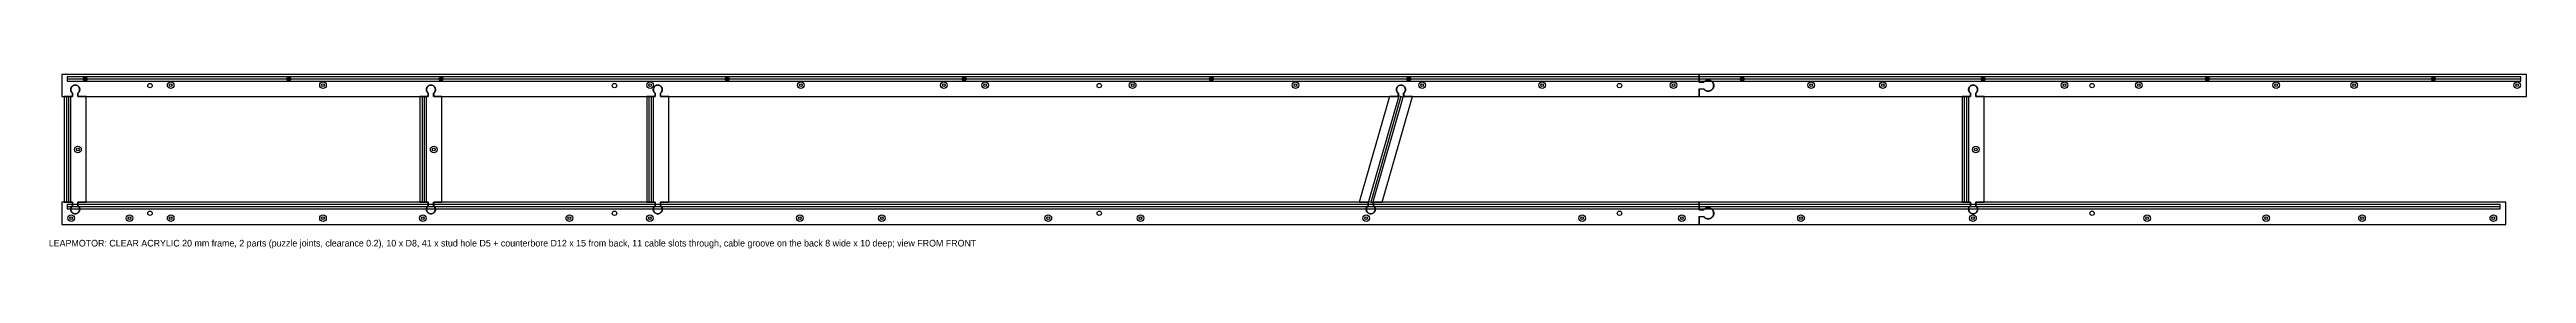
# Model space of a CAD drawing. Header units: millimetres. Extents: x 1 to 4490, y -44 to 271.
import ezdxf

# ---------------------------------------------------------------- set-up
doc = ezdxf.new("R2010")
doc.units = ezdxf.units.MM
for name, color, linetype in [('ACRYLIC_20_CUT', 7, 'Continuous'), ('CABLE_SLOT_THROUGH', 30, 'Continuous'), ('COUNTERBORE_D12_DEPTH15_BACK', 6, 'Continuous'), ('GROOVE_BACK_8x10_DEEP', 4, 'Continuous'), ('GROOVE_BACK_AXIS', 2, 'Continuous'), ('HOLES_D8', 3, 'Continuous'), ('STUD_HOLE_D5_THROUGH', 1, 'Continuous'), ('TEXT', 8, 'Continuous')]:
    doc.layers.add(name, color=color, linetype=linetype)

msp = doc.modelspace()

# ---------------------------------------------------------------- texts
at = {"layer": 'TEXT'}
msp.add_text('LEAPMOTOR: CLEAR ACRYLIC 20 mm frame, 2 parts (puzzle joints, clearance 0.2), 10 x D8, 41 x stud hole D5 + counterbore D12 x 15 from back, 11 cable slots through, cable groove on the back 8 wide x 10 deep; view FROM FRONT', height=12, dxfattribs=at).set_placement((0, -40))

# ---------------------------------------------------------------- linework, layer by layer
at = {"layer": 'ACRYLIC_20_CUT'}
for points in [[(2999.066, 244.626), (2999.482, 244.12), (2999.929, 243.643), (3000.407, 243.195), (3000.912, 242.78), (3001.444, 242.399), (3002, 242.053), (3002.577, 241.745), (3003.173, 241.475), (3003.786, 241.244), (3004.412, 241.054), (3005.049, 240.906), (3005.695, 240.799), (3006.346, 240.735), (3007, 240.714), (3007.654, 240.735), (3008.305, 240.799), (3008.951, 240.906), (3009.588, 241.054), (3010.214, 241.244), (3010.827, 241.475), (3011.423, 241.745), (3012, 242.053), (3012.556, 242.399), (3013.088, 242.78), (3013.593, 243.195), (3014.071, 243.643), (3014.518, 244.12), (3014.934, 244.626), (3015.315, 245.158), (3015.66, 245.714), (3015.969, 246.291), (3016.239, 246.887), (3016.469, 247.499), (3016.659, 248.125), (3016.808, 248.763), (3016.914, 249.408), (3016.979, 250.06), (3017, 250.714), (3016.979, 251.368), (3016.914, 252.019), (3016.808, 252.665), (3016.659, 253.302), (3016.469, 253.928), (3016.239, 254.541), (3015.969, 255.137), (3015.66, 255.714), (3015.315, 256.269), (3014.934, 256.801), (3014.518, 257.307), (3014.071, 257.785), (3013.593, 258.232), (3013.088, 258.647), (3012.556, 259.028), (3012, 259.374), (3011.423, 259.682), (3010.827, 259.952), (3010.214, 260.183), (3009.588, 260.373), (3008.951, 260.522), (3008.305, 260.628), (3007.654, 260.692), (3007, 260.714), (3006.346, 260.692), (3005.695, 260.628), (3005.049, 260.522), (3004.412, 260.373), (3003.786, 260.183), (3003.173, 259.952), (3002.577, 259.682), (3002, 259.374), (3001.444, 259.028), (3000.912, 258.647), (3000.407, 258.232), (2999.929, 257.785), (2999.482, 257.307), (2999.066, 256.801), (2999.004, 256.714), (2991, 256.714), (2991, 270.714), (23.535, 270.714), (23.535, 230.714), (42.847, 230.714), (42.847, 237.015), (42.446, 237.344), (42.436, 237.353), (42.054, 237.711), (42.045, 237.72), (41.687, 238.102), (41.678, 238.112), (41.346, 238.517), (41.338, 238.527), (41.033, 238.953), (41.026, 238.964), (40.749, 239.408), (40.743, 239.419), (40.496, 239.881), (40.49, 239.893), (40.274, 240.37), (40.269, 240.382), (40.085, 240.872), (40.081, 240.884), (39.929, 241.385), (39.925, 241.398), (39.806, 241.908), (39.804, 241.92), (39.718, 242.437), (39.717, 242.45), (39.665, 242.971), (39.665, 242.984), (39.647, 243.507), (39.647, 243.52), (39.665, 244.043), (39.665, 244.057), (39.717, 244.577), (39.718, 244.59), (39.804, 245.107), (39.806, 245.12), (39.925, 245.63), (39.929, 245.642), (40.081, 246.143), (40.085, 246.156), (40.269, 246.646), (40.274, 246.658), (40.49, 247.135), (40.496, 247.146), (40.743, 247.608), (40.749, 247.619), (41.026, 248.064), (41.033, 248.075), (41.338, 248.5), (41.346, 248.511), (41.678, 248.915), (41.687, 248.925), (42.045, 249.307), (42.054, 249.317), (42.436, 249.674), (42.446, 249.683), (42.85, 250.015), (42.861, 250.023), (43.286, 250.328), (43.297, 250.335), (43.742, 250.612), (43.753, 250.618), (44.215, 250.865), (44.226, 250.871), (44.703, 251.087), (44.715, 251.092), (45.205, 251.276), (45.218, 251.281), (45.719, 251.432), (45.731, 251.436), (46.241, 251.555), (46.254, 251.557), (46.771, 251.643), (46.784, 251.644), (47.305, 251.696), (47.318, 251.696), (47.841, 251.714), (47.854, 251.714), (48.377, 251.696), (48.39, 251.696), (48.911, 251.644), (48.924, 251.643), (49.441, 251.557), (49.453, 251.555), (49.963, 251.436), (49.976, 251.432), (50.477, 251.281), (50.489, 251.276), (50.979, 251.092), (50.991, 251.087), (51.468, 250.871), (51.48, 250.865), (51.942, 250.618), (51.953, 250.612), (52.398, 250.335), (52.408, 250.328), (52.834, 250.023), (52.844, 250.015), (53.249, 249.683), (53.259, 249.674), (53.641, 249.317), (53.65, 249.307), (54.008, 248.925), (54.017, 248.915), (54.349, 248.511), (54.357, 248.5), (54.662, 248.075), (54.669, 248.064), (54.945, 247.619), (54.952, 247.608), (55.199, 247.146), (55.204, 247.135), (55.421, 246.658), (55.426, 246.646), (55.61, 246.156), (55.614, 246.143), (55.766, 245.642), (55.77, 245.63), (55.888, 245.12), (55.891, 245.107), (55.976, 244.59), (55.978, 244.577), (56.029, 244.057), (56.03, 244.043), (56.047, 243.52), (56.047, 243.507), (56.03, 242.984), (56.029, 242.971), (55.978, 242.45), (55.976, 242.437), (55.891, 241.92), (55.888, 241.908), (55.77, 241.398), (55.766, 241.385), (55.614, 240.884), (55.61, 240.872), (55.426, 240.382), (55.421, 240.37), (55.204, 239.893), (55.199, 239.881), (54.952, 239.419), (54.945, 239.408), (54.669, 238.964), (54.662, 238.953), (54.357, 238.527), (54.349, 238.517), (54.017, 238.112), (54.008, 238.102), (53.65, 237.72), (53.641, 237.711), (53.259, 237.353), (53.249, 237.344), (52.847, 237.015), (52.847, 230.714), (687.485, 230.714), (687.485, 237.015), (687.083, 237.344), (687.074, 237.353), (686.692, 237.711), (686.682, 237.72), (686.324, 238.102), (686.316, 238.112), (685.984, 238.517), (685.976, 238.527), (685.671, 238.953), (685.664, 238.964), (685.387, 239.408), (685.381, 239.419), (685.134, 239.881), (685.128, 239.893), (684.912, 240.37), (684.907, 240.382), (684.723, 240.872), (684.718, 240.884), (684.566, 241.385), (684.563, 241.398), (684.444, 241.908), (684.442, 241.92), (684.356, 242.437), (684.355, 242.45), (684.303, 242.971), (684.302, 242.984), (684.285, 243.507), (684.285, 243.52), (684.302, 244.043), (684.303, 244.057), (684.355, 244.577), (684.356, 244.59), (684.442, 245.107), (684.444, 245.12), (684.563, 245.63), (684.566, 245.642), (684.718, 246.143), (684.723, 246.156), (684.907, 246.646), (684.912, 246.658), (685.128, 247.135), (685.134, 247.146), (685.381, 247.608), (685.387, 247.619), (685.664, 248.064), (685.671, 248.075), (685.976, 248.5), (685.984, 248.511), (686.316, 248.915), (686.324, 248.925), (686.682, 249.307), (686.692, 249.317), (687.074, 249.674), (687.083, 249.683), (687.488, 250.015), (687.499, 250.023), (687.924, 250.328), (687.935, 250.335), (688.38, 250.612), (688.391, 250.618), (688.853, 250.865), (688.864, 250.871), (689.341, 251.087), (689.353, 251.092), (689.843, 251.276), (689.856, 251.281), (690.357, 251.432), (690.369, 251.436), (690.879, 251.555), (690.892, 251.557), (691.408, 251.643), (691.421, 251.644), (691.942, 251.696), (691.955, 251.696), (692.479, 251.714), (692.492, 251.714), (693.015, 251.696), (693.028, 251.696), (693.549, 251.644), (693.562, 251.643), (694.078, 251.557), (694.091, 251.555), (694.601, 251.436), (694.614, 251.432), (695.115, 251.281), (695.127, 251.276), (695.617, 251.092), (695.629, 251.087), (696.106, 250.871), (696.118, 250.865), (696.579, 250.618), (696.591, 250.612), (697.035, 250.335), (697.046, 250.328), (697.472, 250.023), (697.482, 250.015), (697.887, 249.683), (697.897, 249.674), (698.279, 249.317), (698.288, 249.307), (698.646, 248.925), (698.654, 248.915), (698.987, 248.511), (698.995, 248.5), (699.299, 248.075), (699.307, 248.064), (699.583, 247.619), (699.59, 247.608), (699.837, 247.146), (699.842, 247.135), (700.058, 246.658), (700.063, 246.646), (700.248, 246.156), (700.252, 246.143), (700.404, 245.642), (700.407, 245.63), (700.526, 245.12), (700.529, 245.107), (700.614, 244.59), (700.616, 244.577), (700.667, 244.057), (700.668, 244.043), (700.685, 243.52), (700.685, 243.507), (700.668, 242.984), (700.667, 242.971), (700.616, 242.45), (700.614, 242.437), (700.529, 241.92), (700.526, 241.908), (700.407, 241.398), (700.404, 241.385), (700.252, 240.884), (700.248, 240.872), (700.063, 240.382), (700.058, 240.37), (699.842, 239.893), (699.837, 239.881), (699.59, 239.419), (699.583, 239.408), (699.307, 238.964), (699.299, 238.953), (698.995, 238.527), (698.987, 238.517), (698.654, 238.112), (698.646, 238.102), (698.288, 237.72), (698.279, 237.711), (697.897, 237.353), (697.887, 237.344), (697.485, 237.015), (697.485, 230.714), (1098.532, 230.714), (1098.532, 237.015), (1098.13, 237.344), (1098.12, 237.353), (1097.738, 237.711), (1097.729, 237.72), (1097.371, 238.102), (1097.363, 238.112), (1097.03, 238.517), (1097.022, 238.527), (1096.718, 238.953), (1096.71, 238.964), (1096.434, 239.408), (1096.427, 239.419), (1096.181, 239.881), (1096.175, 239.893), (1095.959, 240.37), (1095.954, 240.382), (1095.769, 240.872), (1095.765, 240.884), (1095.613, 241.385), (1095.61, 241.398), (1095.491, 241.908), (1095.488, 241.92), (1095.403, 242.437), (1095.401, 242.45), (1095.35, 242.971), (1095.349, 242.984), (1095.332, 243.507), (1095.332, 243.52), (1095.349, 244.043), (1095.35, 244.057), (1095.401, 244.577), (1095.403, 244.59), (1095.488, 245.107), (1095.491, 245.12), (1095.61, 245.63), (1095.613, 245.642), (1095.765, 246.143), (1095.769, 246.156), (1095.954, 246.646), (1095.959, 246.658), (1096.175, 247.135), (1096.181, 247.146), (1096.427, 247.608), (1096.434, 247.619), (1096.71, 248.064), (1096.718, 248.075), (1097.022, 248.5), (1097.03, 248.511), (1097.363, 248.915), (1097.371, 248.925), (1097.729, 249.307), (1097.738, 249.317), (1098.12, 249.674), (1098.13, 249.683), (1098.535, 250.015), (1098.545, 250.023), (1098.971, 250.328), (1098.982, 250.335), (1099.426, 250.612), (1099.438, 250.618), (1099.899, 250.865), (1099.911, 250.871), (1100.388, 251.087), (1100.4, 251.092), (1100.89, 251.276), (1100.902, 251.281), (1101.403, 251.432), (1101.416, 251.436), (1101.926, 251.555), (1101.939, 251.557), (1102.455, 251.643), (1102.468, 251.644), (1102.989, 251.696), (1103.002, 251.696), (1103.525, 251.714), (1103.538, 251.714), (1104.062, 251.696), (1104.075, 251.696), (1104.596, 251.644), (1104.609, 251.643), (1105.125, 251.557), (1105.138, 251.555), (1105.648, 251.436), (1105.66, 251.432), (1106.161, 251.281), (1106.174, 251.276), (1106.664, 251.092), (1106.676, 251.087), (1107.153, 250.871), (1107.164, 250.865), (1107.626, 250.618), (1107.637, 250.612), (1108.082, 250.335), (1108.093, 250.328), (1108.518, 250.023), (1108.529, 250.015), (1108.934, 249.683), (1108.943, 249.674), (1109.325, 249.317), (1109.335, 249.307), (1109.693, 248.925), (1109.701, 248.915), (1110.033, 248.511), (1110.041, 248.5), (1110.346, 248.075), (1110.353, 248.064), (1110.63, 247.619), (1110.636, 247.608), (1110.883, 247.146), (1110.889, 247.135), (1111.105, 246.658), (1111.11, 246.646), (1111.295, 246.156), (1111.299, 246.143), (1111.451, 245.642), (1111.454, 245.63), (1111.573, 245.12), (1111.575, 245.107), (1111.661, 244.59), (1111.662, 244.577), (1111.714, 244.057), (1111.715, 244.043), (1111.732, 243.52), (1111.732, 243.507), (1111.715, 242.984), (1111.714, 242.971), (1111.662, 242.45), (1111.661, 242.437), (1111.575, 241.92), (1111.573, 241.908), (1111.454, 241.398), (1111.451, 241.385), (1111.299, 240.884), (1111.295, 240.872), (1111.11, 240.382), (1111.105, 240.37), (1110.889, 239.893), (1110.883, 239.881), (1110.636, 239.419), (1110.63, 239.408), (1110.353, 238.964), (1110.346, 238.953), (1110.041, 238.527), (1110.033, 238.517), (1109.701, 238.112), (1109.693, 238.102), (1109.335, 237.72), (1109.325, 237.711), (1108.943, 237.353), (1108.934, 237.344), (1108.532, 237.015), (1108.532, 230.714), (2445.377, 230.714), (2445.377, 237.015), (2444.975, 237.344), (2444.965, 237.353), (2444.583, 237.711), (2444.574, 237.72), (2444.216, 238.102), (2444.207, 238.112), (2443.875, 238.517), (2443.867, 238.527), (2443.562, 238.953), (2443.555, 238.964), (2443.279, 239.408), (2443.272, 239.419), (2443.025, 239.881), (2443.02, 239.893), (2442.804, 240.37), (2442.799, 240.382), (2442.614, 240.872), (2442.61, 240.884), (2442.458, 241.385), (2442.455, 241.398), (2442.336, 241.908), (2442.333, 241.92), (2442.248, 242.437), (2442.246, 242.45), (2442.195, 242.971), (2442.194, 242.984), (2442.177, 243.507), (2442.177, 243.52), (2442.194, 244.043), (2442.195, 244.057), (2442.246, 244.577), (2442.248, 244.59), (2442.333, 245.107), (2442.336, 245.12), (2442.455, 245.63), (2442.458, 245.642), (2442.61, 246.143), (2442.614, 246.156), (2442.799, 246.646), (2442.804, 246.658), (2443.02, 247.135), (2443.025, 247.146), (2443.272, 247.608), (2443.279, 247.619), (2443.555, 248.064), (2443.562, 248.075), (2443.867, 248.5), (2443.875, 248.511), (2444.207, 248.915), (2444.216, 248.925), (2444.574, 249.307), (2444.583, 249.317), (2444.965, 249.674), (2444.975, 249.683), (2445.38, 250.015), (2445.39, 250.023), (2445.816, 250.328), (2445.827, 250.335), (2446.271, 250.612), (2446.282, 250.618), (2446.744, 250.865), (2446.756, 250.871), (2447.233, 251.087), (2447.245, 251.092), (2447.735, 251.276), (2447.747, 251.281), (2448.248, 251.432), (2448.261, 251.436), (2448.771, 251.555), (2448.783, 251.557), (2449.3, 251.643), (2449.313, 251.644), (2449.834, 251.696), (2449.847, 251.696), (2450.37, 251.714), (2450.383, 251.714), (2450.907, 251.696), (2450.92, 251.696), (2451.441, 251.644), (2451.454, 251.643), (2451.97, 251.557), (2451.983, 251.555), (2452.493, 251.436), (2452.505, 251.432), (2453.006, 251.281), (2453.019, 251.276), (2453.509, 251.092), (2453.521, 251.087), (2453.998, 250.871), (2454.009, 250.865), (2454.471, 250.618), (2454.482, 250.612), (2454.927, 250.335), (2454.938, 250.328), (2455.363, 250.023), (2455.374, 250.015), (2455.778, 249.683), (2455.788, 249.674), (2456.17, 249.317), (2456.18, 249.307), (2456.537, 248.925), (2456.546, 248.915), (2456.878, 248.511), (2456.886, 248.5), (2457.191, 248.075), (2457.198, 248.064), (2457.475, 247.619), (2457.481, 247.608), (2457.728, 247.146), (2457.734, 247.135), (2457.95, 246.658), (2457.955, 246.646), (2458.139, 246.156), (2458.144, 246.143), (2458.296, 245.642), (2458.299, 245.63), (2458.418, 245.12), (2458.42, 245.107), (2458.506, 244.59), (2458.507, 244.577), (2458.559, 244.057), (2458.56, 244.043), (2458.577, 243.52), (2458.577, 243.507), (2458.56, 242.984), (2458.559, 242.971), (2458.507, 242.45), (2458.506, 242.437), (2458.42, 241.92), (2458.418, 241.908), (2458.299, 241.398), (2458.296, 241.385), (2458.144, 240.884), (2458.139, 240.872), (2457.955, 240.382), (2457.95, 240.37), (2457.734, 239.893), (2457.728, 239.881), (2457.481, 239.419), (2457.475, 239.408), (2457.198, 238.964), (2457.191, 238.953), (2456.886, 238.527), (2456.878, 238.517), (2456.546, 238.112), (2456.537, 238.102), (2456.18, 237.72), (2456.17, 237.711), (2455.788, 237.353), (2455.778, 237.344), (2455.377, 237.015), (2455.377, 230.714), (2991, 230.714), (2991, 244.714), (2999.004, 244.714), (2999.066, 244.626)], [(2991, 270.714), (2991, 256.914), (2998.901, 256.914), (2998.904, 256.918), (2998.912, 256.928), (2999.327, 257.434), (2999.336, 257.444), (2999.783, 257.921), (2999.792, 257.931), (3000.27, 258.378), (3000.28, 258.387), (3000.786, 258.802), (3000.796, 258.81), (3001.328, 259.191), (3001.339, 259.198), (3001.894, 259.544), (3001.906, 259.55), (3002.483, 259.859), (3002.495, 259.865), (3003.091, 260.135), (3003.103, 260.14), (3003.715, 260.37), (3003.728, 260.374), (3004.354, 260.564), (3004.366, 260.568), (3005.004, 260.716), (3005.017, 260.719), (3005.662, 260.825), (3005.675, 260.827), (3006.326, 260.891), (3006.339, 260.892), (3006.993, 260.914), (3007.007, 260.914), (3007.661, 260.892), (3007.674, 260.891), (3008.325, 260.827), (3008.338, 260.825), (3008.983, 260.719), (3008.996, 260.716), (3009.634, 260.568), (3009.646, 260.564), (3010.272, 260.374), (3010.285, 260.37), (3010.897, 260.14), (3010.909, 260.135), (3011.505, 259.865), (3011.517, 259.859), (3012.094, 259.55), (3012.106, 259.544), (3012.661, 259.198), (3012.672, 259.191), (3013.204, 258.81), (3013.214, 258.802), (3013.72, 258.387), (3013.73, 258.378), (3014.208, 257.931), (3014.217, 257.921), (3014.664, 257.444), (3014.673, 257.434), (3015.088, 256.928), (3015.096, 256.918), (3015.477, 256.386), (3015.485, 256.375), (3015.83, 255.819), (3015.837, 255.808), (3016.145, 255.231), (3016.151, 255.219), (3016.421, 254.623), (3016.426, 254.611), (3016.656, 253.999), (3016.661, 253.986), (3016.851, 253.36), (3016.854, 253.347), (3017.003, 252.71), (3017.005, 252.697), (3017.112, 252.052), (3017.113, 252.039), (3017.178, 251.387), (3017.178, 251.374), (3017.2, 250.72), (3017.2, 250.707), (3017.178, 250.053), (3017.178, 250.04), (3017.113, 249.389), (3017.112, 249.376), (3017.005, 248.73), (3017.003, 248.717), (3016.854, 248.08), (3016.851, 248.067), (3016.661, 247.441), (3016.656, 247.429), (3016.426, 246.816), (3016.421, 246.804), (3016.151, 246.208), (3016.145, 246.197), (3015.837, 245.619), (3015.83, 245.608), (3015.485, 245.052), (3015.477, 245.041), (3015.096, 244.51), (3015.088, 244.499), (3014.673, 243.993), (3014.664, 243.984), (3014.217, 243.506), (3014.208, 243.497), (3013.73, 243.049), (3013.72, 243.041), (3013.214, 242.626), (3013.204, 242.618), (3012.672, 242.236), (3012.661, 242.229), (3012.106, 241.884), (3012.094, 241.877), (3011.517, 241.569), (3011.505, 241.563), (3010.909, 241.293), (3010.897, 241.288), (3010.285, 241.057), (3010.272, 241.053), (3009.646, 240.863), (3009.634, 240.86), (3008.996, 240.711), (3008.983, 240.708), (3008.338, 240.602), (3008.325, 240.6), (3007.674, 240.536), (3007.661, 240.535), (3007.007, 240.514), (3006.993, 240.514), (3006.339, 240.535), (3006.326, 240.536), (3005.675, 240.6), (3005.662, 240.602), (3005.017, 240.708), (3005.004, 240.711), (3004.366, 240.86), (3004.354, 240.863), (3003.728, 241.053), (3003.715, 241.057), (3003.103, 241.288), (3003.091, 241.293), (3002.495, 241.563), (3002.483, 241.569), (3001.906, 241.877), (3001.894, 241.884), (3001.339, 242.229), (3001.328, 242.236), (3000.796, 242.618), (3000.786, 242.626), (3000.28, 243.041), (3000.27, 243.049), (2999.792, 243.497), (2999.783, 243.506), (2999.336, 243.984), (2999.327, 243.993), (2998.912, 244.499), (2998.904, 244.51), (2998.901, 244.514), (2991, 244.514), (2991, 230.714), (3482.202, 230.714), (3482.202, 237.015), (3481.8, 237.344), (3481.791, 237.353), (3481.409, 237.711), (3481.399, 237.72), (3481.041, 238.102), (3481.033, 238.112), (3480.701, 238.517), (3480.693, 238.527), (3480.388, 238.953), (3480.381, 238.964), (3480.104, 239.408), (3480.098, 239.419), (3479.851, 239.881), (3479.845, 239.893), (3479.629, 240.37), (3479.624, 240.382), (3479.439, 240.872), (3479.435, 240.884), (3479.283, 241.385), (3479.28, 241.398), (3479.161, 241.908), (3479.158, 241.92), (3479.073, 242.437), (3479.072, 242.45), (3479.02, 242.971), (3479.019, 242.984), (3479.002, 243.507), (3479.002, 243.52), (3479.019, 244.043), (3479.02, 244.057), (3479.072, 244.577), (3479.073, 244.59), (3479.158, 245.107), (3479.161, 245.12), (3479.28, 245.63), (3479.283, 245.642), (3479.435, 246.143), (3479.439, 246.156), (3479.624, 246.646), (3479.629, 246.658), (3479.845, 247.135), (3479.851, 247.146), (3480.098, 247.608), (3480.104, 247.619), (3480.381, 248.064), (3480.388, 248.075), (3480.693, 248.5), (3480.701, 248.511), (3481.033, 248.915), (3481.041, 248.925), (3481.399, 249.307), (3481.409, 249.317), (3481.791, 249.674), (3481.8, 249.683), (3482.205, 250.015), (3482.216, 250.023), (3482.641, 250.328), (3482.652, 250.335), (3483.096, 250.612), (3483.108, 250.618), (3483.57, 250.865), (3483.581, 250.871), (3484.058, 251.087), (3484.07, 251.092), (3484.56, 251.276), (3484.573, 251.281), (3485.073, 251.432), (3485.086, 251.436), (3485.596, 251.555), (3485.609, 251.557), (3486.125, 251.643), (3486.138, 251.644), (3486.659, 251.696), (3486.672, 251.696), (3487.196, 251.714), (3487.209, 251.714), (3487.732, 251.696), (3487.745, 251.696), (3488.266, 251.644), (3488.279, 251.643), (3488.795, 251.557), (3488.808, 251.555), (3489.318, 251.436), (3489.331, 251.432), (3489.832, 251.281), (3489.844, 251.276), (3490.334, 251.092), (3490.346, 251.087), (3490.823, 250.871), (3490.835, 250.865), (3491.296, 250.618), (3491.308, 250.612), (3491.752, 250.335), (3491.763, 250.328), (3492.189, 250.023), (3492.199, 250.015), (3492.604, 249.683), (3492.614, 249.674), (3492.996, 249.317), (3493.005, 249.307), (3493.363, 248.925), (3493.371, 248.915), (3493.704, 248.511), (3493.712, 248.5), (3494.016, 248.075), (3494.024, 248.064), (3494.3, 247.619), (3494.307, 247.608), (3494.553, 247.146), (3494.559, 247.135), (3494.775, 246.658), (3494.78, 246.646), (3494.965, 246.156), (3494.969, 246.143), (3495.121, 245.642), (3495.124, 245.63), (3495.243, 245.12), (3495.246, 245.107), (3495.331, 244.59), (3495.333, 244.577), (3495.384, 244.057), (3495.385, 244.043), (3495.402, 243.52), (3495.402, 243.507), (3495.385, 242.984), (3495.384, 242.971), (3495.333, 242.45), (3495.331, 242.437), (3495.246, 241.92), (3495.243, 241.908), (3495.124, 241.398), (3495.121, 241.385), (3494.969, 240.884), (3494.965, 240.872), (3494.78, 240.382), (3494.775, 240.37), (3494.559, 239.893), (3494.553, 239.881), (3494.307, 239.419), (3494.3, 239.408), (3494.024, 238.964), (3494.016, 238.953), (3493.712, 238.527), (3493.704, 238.517), (3493.371, 238.112), (3493.363, 238.102), (3493.005, 237.72), (3492.996, 237.711), (3492.614, 237.353), (3492.604, 237.344), (3492.202, 237.015), (3492.202, 230.714), (4489.919, 230.714), (4489.919, 270.714), (2991, 270.714)], [(55.779, 244.558), (55.694, 245.074), (55.575, 245.584), (55.423, 246.085), (55.238, 246.575), (55.022, 247.052), (54.776, 247.514), (54.499, 247.958), (54.194, 248.384), (53.862, 248.788), (53.504, 249.171), (53.122, 249.528), (52.717, 249.861), (52.292, 250.165), (51.847, 250.442), (51.386, 250.689), (50.909, 250.905), (50.419, 251.089), (49.918, 251.241), (49.408, 251.36), (48.892, 251.445), (48.371, 251.497), (47.847, 251.514), (47.324, 251.497), (46.803, 251.445), (46.287, 251.36), (45.777, 251.241), (45.276, 251.089), (44.786, 250.905), (44.309, 250.689), (43.847, 250.442), (43.403, 250.165), (42.977, 249.861), (42.573, 249.528), (42.19, 249.171), (41.833, 248.788), (41.501, 248.384), (41.196, 247.958), (40.919, 247.514), (40.672, 247.052), (40.456, 246.575), (40.272, 246.085), (40.12, 245.584), (40.001, 245.074), (39.916, 244.558), (39.864, 244.037), (39.847, 243.514), (39.864, 242.99), (39.916, 242.469), (40.001, 241.953), (40.12, 241.443), (40.272, 240.942), (40.456, 240.452), (40.672, 239.975), (40.919, 239.514), (41.196, 239.069), (41.501, 238.644), (41.833, 238.239), (42.19, 237.857), (42.573, 237.499), (42.977, 237.167), (43.047, 237.117), (43.047, 230.714), (27.847, 230.714), (27.847, 40), (43.047, 40), (43.047, 33.597), (42.977, 33.547), (42.573, 33.215), (42.19, 32.857), (41.833, 32.475), (41.501, 32.07), (41.196, 31.645), (40.919, 31.2), (40.672, 30.738), (40.456, 30.261), (40.272, 29.772), (40.12, 29.271), (40.001, 28.761), (39.916, 28.244), (39.864, 27.723), (39.847, 27.2), (39.864, 26.677), (39.916, 26.156), (40.001, 25.639), (40.12, 25.129), (40.272, 24.628), (40.456, 24.139), (40.672, 23.662), (40.919, 23.2), (41.196, 22.755), (41.501, 22.33), (41.833, 21.925), (42.19, 21.543), (42.573, 21.185), (42.977, 20.853), (43.403, 20.548), (43.847, 20.272), (44.309, 20.025), (44.786, 19.809), (45.276, 19.625), (45.777, 19.473), (46.287, 19.354), (46.803, 19.268), (47.324, 19.217), (47.847, 19.2), (48.371, 19.217), (48.892, 19.268), (49.408, 19.354), (49.918, 19.473), (50.419, 19.625), (50.909, 19.809), (51.386, 20.025), (51.847, 20.272), (52.292, 20.548), (52.717, 20.853), (53.122, 21.185), (53.504, 21.543), (53.862, 21.925), (54.194, 22.33), (54.499, 22.755), (54.776, 23.2), (55.022, 23.662), (55.238, 24.139), (55.423, 24.628), (55.575, 25.129), (55.694, 25.639), (55.779, 26.156), (55.83, 26.677), (55.847, 27.2), (55.83, 27.723), (55.779, 28.244), (55.694, 28.761), (55.575, 29.271), (55.423, 29.772), (55.238, 30.261), (55.022, 30.738), (54.776, 31.2), (54.499, 31.645), (54.194, 32.07), (53.862, 32.475), (53.504, 32.857), (53.122, 33.215), (52.717, 33.547), (52.647, 33.597), (52.647, 40), (67.847, 40), (67.847, 230.714), (52.647, 230.714), (52.647, 237.117), (52.717, 237.167), (53.122, 237.499), (53.504, 237.857), (53.862, 238.239), (54.194, 238.644), (54.499, 239.069), (54.776, 239.514), (55.022, 239.975), (55.238, 240.452), (55.423, 240.942), (55.575, 241.443), (55.694, 241.953), (55.779, 242.469), (55.83, 242.99), (55.847, 243.514), (55.83, 244.037), (55.779, 244.558)], [(700.417, 244.558), (700.331, 245.074), (700.213, 245.584), (700.061, 246.085), (699.876, 246.575), (699.66, 247.052), (699.413, 247.514), (699.137, 247.958), (698.832, 248.384), (698.5, 248.788), (698.142, 249.171), (697.76, 249.528), (697.355, 249.861), (696.93, 250.165), (696.485, 250.442), (696.023, 250.689), (695.547, 250.905), (695.057, 251.089), (694.556, 251.241), (694.046, 251.36), (693.529, 251.445), (693.008, 251.497), (692.485, 251.514), (691.962, 251.497), (691.441, 251.445), (690.924, 251.36), (690.415, 251.241), (689.914, 251.089), (689.424, 250.905), (688.947, 250.689), (688.485, 250.442), (688.041, 250.165), (687.615, 249.861), (687.21, 249.528), (686.828, 249.171), (686.47, 248.788), (686.138, 248.384), (685.833, 247.958), (685.557, 247.514), (685.31, 247.052), (685.094, 246.575), (684.91, 246.085), (684.758, 245.584), (684.639, 245.074), (684.554, 244.558), (684.502, 244.037), (684.485, 243.514), (684.502, 242.99), (684.554, 242.469), (684.639, 241.953), (684.758, 241.443), (684.91, 240.942), (685.094, 240.452), (685.31, 239.975), (685.557, 239.514), (685.833, 239.069), (686.138, 238.644), (686.47, 238.239), (686.828, 237.857), (687.21, 237.499), (687.615, 237.167), (687.685, 237.117), (687.685, 230.714), (672.485, 230.714), (672.485, 40), (687.685, 40), (687.685, 33.597), (687.615, 33.547), (687.21, 33.215), (686.828, 32.857), (686.47, 32.475), (686.138, 32.07), (685.833, 31.645), (685.557, 31.2), (685.31, 30.738), (685.094, 30.261), (684.91, 29.772), (684.758, 29.271), (684.639, 28.761), (684.554, 28.244), (684.502, 27.723), (684.485, 27.2), (684.502, 26.677), (684.554, 26.156), (684.639, 25.639), (684.758, 25.129), (684.91, 24.628), (685.094, 24.139), (685.31, 23.662), (685.557, 23.2), (685.833, 22.755), (686.138, 22.33), (686.47, 21.925), (686.828, 21.543), (687.21, 21.185), (687.615, 20.853), (688.041, 20.548), (688.485, 20.272), (688.947, 20.025), (689.424, 19.809), (689.914, 19.625), (690.415, 19.473), (690.924, 19.354), (691.441, 19.268), (691.962, 19.217), (692.485, 19.2), (693.008, 19.217), (693.529, 19.268), (694.046, 19.354), (694.556, 19.473), (695.057, 19.625), (695.547, 19.809), (696.023, 20.025), (696.485, 20.272), (696.93, 20.548), (697.355, 20.853), (697.76, 21.185), (698.142, 21.543), (698.5, 21.925), (698.832, 22.33), (699.137, 22.755), (699.413, 23.2), (699.66, 23.662), (699.876, 24.139), (700.061, 24.628), (700.213, 25.129), (700.331, 25.639), (700.417, 26.156), (700.468, 26.677), (700.485, 27.2), (700.468, 27.723), (700.417, 28.244), (700.331, 28.761), (700.213, 29.271), (700.061, 29.772), (699.876, 30.261), (699.66, 30.738), (699.413, 31.2), (699.137, 31.645), (698.832, 32.07), (698.5, 32.475), (698.142, 32.857), (697.76, 33.215), (697.355, 33.547), (697.285, 33.597), (697.285, 40), (712.485, 40), (712.485, 230.714), (697.285, 230.714), (697.285, 237.117), (697.355, 237.167), (697.76, 237.499), (698.142, 237.857), (698.5, 238.239), (698.832, 238.644), (699.137, 239.069), (699.413, 239.514), (699.66, 239.975), (699.876, 240.452), (700.061, 240.942), (700.213, 241.443), (700.331, 241.953), (700.417, 242.469), (700.468, 242.99), (700.485, 243.514), (700.468, 244.037), (700.417, 244.558)], [(1111.463, 244.558), (1111.378, 245.074), (1111.259, 245.584), (1111.107, 246.085), (1110.923, 246.575), (1110.707, 247.052), (1110.46, 247.514), (1110.184, 247.958), (1109.879, 248.384), (1109.547, 248.788), (1109.189, 249.171), (1108.807, 249.528), (1108.402, 249.861), (1107.976, 250.165), (1107.532, 250.442), (1107.07, 250.689), (1106.593, 250.905), (1106.103, 251.089), (1105.602, 251.241), (1105.093, 251.36), (1104.576, 251.445), (1104.055, 251.497), (1103.532, 251.514), (1103.009, 251.497), (1102.488, 251.445), (1101.971, 251.36), (1101.461, 251.241), (1100.96, 251.089), (1100.47, 250.905), (1099.994, 250.689), (1099.532, 250.442), (1099.087, 250.165), (1098.662, 249.861), (1098.257, 249.528), (1097.875, 249.171), (1097.517, 248.788), (1097.185, 248.384), (1096.88, 247.958), (1096.604, 247.514), (1096.357, 247.052), (1096.141, 246.575), (1095.956, 246.085), (1095.804, 245.584), (1095.686, 245.074), (1095.6, 244.558), (1095.549, 244.037), (1095.532, 243.514), (1095.549, 242.99), (1095.6, 242.469), (1095.686, 241.953), (1095.804, 241.443), (1095.956, 240.942), (1096.141, 240.452), (1096.357, 239.975), (1096.604, 239.514), (1096.88, 239.069), (1097.185, 238.644), (1097.517, 238.239), (1097.875, 237.857), (1098.257, 237.499), (1098.662, 237.167), (1098.732, 237.117), (1098.732, 230.714), (1083.532, 230.714), (1083.532, 40), (1098.732, 40), (1098.732, 33.597), (1098.662, 33.547), (1098.257, 33.215), (1097.875, 32.857), (1097.517, 32.475), (1097.185, 32.07), (1096.88, 31.645), (1096.604, 31.2), (1096.357, 30.738), (1096.141, 30.261), (1095.956, 29.772), (1095.804, 29.271), (1095.686, 28.761), (1095.6, 28.244), (1095.549, 27.723), (1095.532, 27.2), (1095.549, 26.677), (1095.6, 26.156), (1095.686, 25.639), (1095.804, 25.129), (1095.956, 24.628), (1096.141, 24.139), (1096.357, 23.662), (1096.604, 23.2), (1096.88, 22.755), (1097.185, 22.33), (1097.517, 21.925), (1097.875, 21.543), (1098.257, 21.185), (1098.662, 20.853), (1099.087, 20.548), (1099.532, 20.272), (1099.994, 20.025), (1100.47, 19.809), (1100.96, 19.625), (1101.461, 19.473), (1101.971, 19.354), (1102.488, 19.268), (1103.009, 19.217), (1103.532, 19.2), (1104.055, 19.217), (1104.576, 19.268), (1105.093, 19.354), (1105.602, 19.473), (1106.103, 19.625), (1106.593, 19.809), (1107.07, 20.025), (1107.532, 20.272), (1107.976, 20.548), (1108.402, 20.853), (1108.807, 21.185), (1109.189, 21.543), (1109.547, 21.925), (1109.879, 22.33), (1110.184, 22.755), (1110.46, 23.2), (1110.707, 23.662), (1110.923, 24.139), (1111.107, 24.628), (1111.259, 25.129), (1111.378, 25.639), (1111.463, 26.156), (1111.515, 26.677), (1111.532, 27.2), (1111.515, 27.723), (1111.463, 28.244), (1111.378, 28.761), (1111.259, 29.271), (1111.107, 29.772), (1110.923, 30.261), (1110.707, 30.738), (1110.46, 31.2), (1110.184, 31.645), (1109.879, 32.07), (1109.547, 32.475), (1109.189, 32.857), (1108.807, 33.215), (1108.402, 33.547), (1108.332, 33.597), (1108.332, 40), (1123.532, 40), (1123.532, 230.714), (1108.332, 230.714), (1108.332, 237.117), (1108.402, 237.167), (1108.807, 237.499), (1109.189, 237.857), (1109.547, 238.239), (1109.879, 238.644), (1110.184, 239.069), (1110.46, 239.514), (1110.707, 239.975), (1110.923, 240.452), (1111.107, 240.942), (1111.259, 241.443), (1111.378, 241.953), (1111.463, 242.469), (1111.515, 242.99), (1111.532, 243.514), (1111.515, 244.037), (1111.463, 244.558)], [(2458.308, 244.558), (2458.223, 245.074), (2458.104, 245.584), (2457.952, 246.085), (2457.768, 246.575), (2457.552, 247.052), (2457.305, 247.514), (2457.029, 247.958), (2456.724, 248.384), (2456.391, 248.788), (2456.034, 249.171), (2455.652, 249.528), (2455.247, 249.861), (2454.821, 250.165), (2454.377, 250.442), (2453.915, 250.689), (2453.438, 250.905), (2452.948, 251.089), (2452.447, 251.241), (2451.937, 251.36), (2451.421, 251.445), (2450.9, 251.497), (2450.377, 251.514), (2449.854, 251.497), (2449.333, 251.445), (2448.816, 251.36), (2448.306, 251.241), (2447.805, 251.089), (2447.315, 250.905), (2446.838, 250.689), (2446.377, 250.442), (2445.932, 250.165), (2445.507, 249.861), (2445.102, 249.528), (2444.72, 249.171), (2444.362, 248.788), (2444.03, 248.384), (2443.725, 247.958), (2443.449, 247.514), (2443.202, 247.052), (2442.986, 246.575), (2442.801, 246.085), (2442.649, 245.584), (2442.53, 245.074), (2442.445, 244.558), (2442.394, 244.037), (2442.377, 243.514), (2442.394, 242.99), (2442.445, 242.469), (2442.53, 241.953), (2442.649, 241.443), (2442.801, 240.942), (2442.986, 240.452), (2443.202, 239.975), (2443.449, 239.514), (2443.725, 239.069), (2444.03, 238.644), (2444.362, 238.239), (2444.72, 237.857), (2445.102, 237.499), (2445.507, 237.167), (2445.577, 237.117), (2445.577, 230.714), (2429.568, 230.714), (2374.789, 40), (2390.798, 40), (2390.798, 33.597), (2390.728, 33.547), (2390.323, 33.215), (2389.941, 32.857), (2389.583, 32.475), (2389.251, 32.07), (2388.946, 31.645), (2388.67, 31.2), (2388.423, 30.738), (2388.207, 30.261), (2388.022, 29.772), (2387.87, 29.271), (2387.752, 28.761), (2387.666, 28.244), (2387.615, 27.723), (2387.598, 27.2), (2387.615, 26.677), (2387.666, 26.156), (2387.752, 25.639), (2387.87, 25.129), (2388.022, 24.628), (2388.207, 24.139), (2388.423, 23.662), (2388.67, 23.2), (2388.946, 22.755), (2389.251, 22.33), (2389.583, 21.925), (2389.941, 21.543), (2390.323, 21.185), (2390.728, 20.853), (2391.153, 20.548), (2391.598, 20.272), (2392.06, 20.025), (2392.536, 19.809), (2393.026, 19.625), (2393.527, 19.473), (2394.037, 19.354), (2394.554, 19.268), (2395.075, 19.217), (2395.598, 19.2), (2396.121, 19.217), (2396.642, 19.268), (2397.159, 19.354), (2397.668, 19.473), (2398.169, 19.625), (2398.659, 19.809), (2399.136, 20.025), (2399.598, 20.272), (2400.042, 20.548), (2400.468, 20.853), (2400.873, 21.185), (2401.255, 21.543), (2401.613, 21.925), (2401.945, 22.33), (2402.25, 22.755), (2402.526, 23.2), (2402.773, 23.662), (2402.989, 24.139), (2403.173, 24.628), (2403.325, 25.129), (2403.444, 25.639), (2403.529, 26.156), (2403.581, 26.677), (2403.598, 27.2), (2403.581, 27.723), (2403.529, 28.244), (2403.444, 28.761), (2403.325, 29.271), (2403.173, 29.772), (2402.989, 30.261), (2402.773, 30.738), (2402.526, 31.2), (2402.25, 31.645), (2401.945, 32.07), (2401.613, 32.475), (2401.255, 32.857), (2400.873, 33.215), (2400.468, 33.547), (2400.398, 33.597), (2400.398, 40), (2416.407, 40), (2471.185, 230.714), (2455.177, 230.714), (2455.177, 237.117), (2455.247, 237.167), (2455.652, 237.499), (2456.034, 237.857), (2456.391, 238.239), (2456.724, 238.644), (2457.029, 239.069), (2457.305, 239.514), (2457.552, 239.975), (2457.768, 240.452), (2457.952, 240.942), (2458.104, 241.443), (2458.223, 241.953), (2458.308, 242.469), (2458.36, 242.99), (2458.377, 243.514), (2458.36, 244.037), (2458.308, 244.558)], [(3495.134, 244.558), (3495.048, 245.074), (3494.93, 245.584), (3494.778, 246.085), (3494.593, 246.575), (3494.377, 247.052), (3494.13, 247.514), (3493.854, 247.958), (3493.549, 248.384), (3493.217, 248.788), (3492.859, 249.171), (3492.477, 249.528), (3492.072, 249.861), (3491.647, 250.165), (3491.202, 250.442), (3490.74, 250.689), (3490.264, 250.905), (3489.774, 251.089), (3489.273, 251.241), (3488.763, 251.36), (3488.246, 251.445), (3487.725, 251.497), (3487.202, 251.514), (3486.679, 251.497), (3486.158, 251.445), (3485.641, 251.36), (3485.132, 251.241), (3484.631, 251.089), (3484.141, 250.905), (3483.664, 250.689), (3483.202, 250.442), (3482.758, 250.165), (3482.332, 249.861), (3481.927, 249.528), (3481.545, 249.171), (3481.187, 248.788), (3480.855, 248.384), (3480.55, 247.958), (3480.274, 247.514), (3480.027, 247.052), (3479.811, 246.575), (3479.627, 246.085), (3479.475, 245.584), (3479.356, 245.074), (3479.271, 244.558), (3479.219, 244.037), (3479.202, 243.514), (3479.219, 242.99), (3479.271, 242.469), (3479.356, 241.953), (3479.475, 241.443), (3479.627, 240.942), (3479.811, 240.452), (3480.027, 239.975), (3480.274, 239.514), (3480.55, 239.069), (3480.855, 238.644), (3481.187, 238.239), (3481.545, 237.857), (3481.927, 237.499), (3482.332, 237.167), (3482.402, 237.117), (3482.402, 230.714), (3467.202, 230.714), (3467.202, 40), (3482.402, 40), (3482.402, 33.597), (3482.332, 33.547), (3481.927, 33.215), (3481.545, 32.857), (3481.187, 32.475), (3480.855, 32.07), (3480.55, 31.645), (3480.274, 31.2), (3480.027, 30.738), (3479.811, 30.261), (3479.627, 29.772), (3479.475, 29.271), (3479.356, 28.761), (3479.271, 28.244), (3479.219, 27.723), (3479.202, 27.2), (3479.219, 26.677), (3479.271, 26.156), (3479.356, 25.639), (3479.475, 25.129), (3479.627, 24.628), (3479.811, 24.139), (3480.027, 23.662), (3480.274, 23.2), (3480.55, 22.755), (3480.855, 22.33), (3481.187, 21.925), (3481.545, 21.543), (3481.927, 21.185), (3482.332, 20.853), (3482.758, 20.548), (3483.202, 20.272), (3483.664, 20.025), (3484.141, 19.809), (3484.631, 19.625), (3485.132, 19.473), (3485.641, 19.354), (3486.158, 19.268), (3486.679, 19.217), (3487.202, 19.2), (3487.725, 19.217), (3488.246, 19.268), (3488.763, 19.354), (3489.273, 19.473), (3489.774, 19.625), (3490.264, 19.809), (3490.74, 20.025), (3491.202, 20.272), (3491.647, 20.548), (3492.072, 20.853), (3492.477, 21.185), (3492.859, 21.543), (3493.217, 21.925), (3493.549, 22.33), (3493.854, 22.755), (3494.13, 23.2), (3494.377, 23.662), (3494.593, 24.139), (3494.778, 24.628), (3494.93, 25.129), (3495.048, 25.639), (3495.134, 26.156), (3495.185, 26.677), (3495.202, 27.2), (3495.185, 27.723), (3495.134, 28.244), (3495.048, 28.761), (3494.93, 29.271), (3494.778, 29.772), (3494.593, 30.261), (3494.377, 30.738), (3494.13, 31.2), (3493.854, 31.645), (3493.549, 32.07), (3493.217, 32.475), (3492.859, 32.857), (3492.477, 33.215), (3492.072, 33.547), (3492.002, 33.597), (3492.002, 40), (3507.202, 40), (3507.202, 230.714), (3492.002, 230.714), (3492.002, 237.117), (3492.072, 237.167), (3492.477, 237.499), (3492.859, 237.857), (3493.217, 238.239), (3493.549, 238.644), (3493.854, 239.069), (3494.13, 239.514), (3494.377, 239.975), (3494.593, 240.452), (3494.778, 240.942), (3494.93, 241.443), (3495.048, 241.953), (3495.134, 242.469), (3495.185, 242.99), (3495.202, 243.514), (3495.185, 244.037), (3495.134, 244.558)], [(2999.066, 13.912), (2999.482, 13.407), (2999.929, 12.929), (3000.407, 12.482), (3000.912, 12.066), (3001.444, 11.685), (3002, 11.34), (3002.577, 11.031), (3003.173, 10.761), (3003.786, 10.531), (3004.412, 10.341), (3005.049, 10.192), (3005.695, 10.086), (3006.346, 10.021), (3007, 10), (3007.654, 10.021), (3008.305, 10.086), (3008.951, 10.192), (3009.588, 10.341), (3010.214, 10.531), (3010.827, 10.761), (3011.423, 11.031), (3012, 11.34), (3012.556, 11.685), (3013.088, 12.066), (3013.593, 12.482), (3014.071, 12.929), (3014.518, 13.407), (3014.934, 13.912), (3015.315, 14.444), (3015.66, 15), (3015.969, 15.577), (3016.239, 16.173), (3016.469, 16.786), (3016.659, 17.412), (3016.808, 18.049), (3016.914, 18.695), (3016.979, 19.346), (3017, 20), (3016.979, 20.654), (3016.914, 21.305), (3016.808, 21.951), (3016.659, 22.588), (3016.469, 23.214), (3016.239, 23.827), (3015.969, 24.423), (3015.66, 25), (3015.315, 25.556), (3014.934, 26.088), (3014.518, 26.593), (3014.071, 27.071), (3013.593, 27.518), (3013.088, 27.934), (3012.556, 28.315), (3012, 28.66), (3011.423, 28.969), (3010.827, 29.239), (3010.214, 29.469), (3009.588, 29.659), (3008.951, 29.808), (3008.305, 29.914), (3007.654, 29.979), (3007, 30), (3006.346, 29.979), (3005.695, 29.914), (3005.049, 29.808), (3004.412, 29.659), (3003.786, 29.469), (3003.173, 29.239), (3002.577, 28.969), (3002, 28.66), (3001.444, 28.315), (3000.912, 27.934), (3000.407, 27.518), (2999.929, 27.071), (2999.482, 26.593), (2999.066, 26.088), (2999.004, 26), (2991, 26), (2991, 40), (2400.598, 40), (2400.598, 33.699), (2401, 33.369), (2401.009, 33.361), (2401.391, 33.003), (2401.401, 32.994), (2401.759, 32.611), (2401.767, 32.602), (2402.099, 32.197), (2402.107, 32.187), (2402.412, 31.761), (2402.419, 31.75), (2402.696, 31.306), (2402.702, 31.294), (2402.949, 30.833), (2402.955, 30.821), (2403.171, 30.344), (2403.176, 30.332), (2403.361, 29.842), (2403.365, 29.83), (2403.517, 29.329), (2403.52, 29.316), (2403.639, 28.806), (2403.642, 28.793), (2403.727, 28.277), (2403.728, 28.264), (2403.78, 27.743), (2403.781, 27.73), (2403.798, 27.207), (2403.798, 27.193), (2403.781, 26.67), (2403.78, 26.657), (2403.728, 26.136), (2403.727, 26.123), (2403.642, 25.607), (2403.639, 25.594), (2403.52, 25.084), (2403.517, 25.071), (2403.365, 24.57), (2403.361, 24.558), (2403.176, 24.068), (2403.171, 24.056), (2402.955, 23.579), (2402.949, 23.567), (2402.702, 23.106), (2402.696, 23.094), (2402.419, 22.65), (2402.412, 22.639), (2402.107, 22.213), (2402.099, 22.203), (2401.767, 21.798), (2401.759, 21.789), (2401.401, 21.406), (2401.391, 21.397), (2401.009, 21.039), (2401, 21.031), (2400.595, 20.699), (2400.584, 20.691), (2400.159, 20.386), (2400.148, 20.378), (2399.704, 20.102), (2399.692, 20.095), (2399.23, 19.849), (2399.219, 19.843), (2398.742, 19.627), (2398.73, 19.622), (2398.24, 19.437), (2398.227, 19.433), (2397.727, 19.281), (2397.714, 19.278), (2397.204, 19.159), (2397.191, 19.156), (2396.675, 19.071), (2396.662, 19.069), (2396.141, 19.018), (2396.128, 19.017), (2395.604, 19), (2395.591, 19), (2395.068, 19.017), (2395.055, 19.018), (2394.534, 19.069), (2394.521, 19.071), (2394.005, 19.156), (2393.992, 19.159), (2393.482, 19.278), (2393.469, 19.281), (2392.968, 19.433), (2392.956, 19.437), (2392.466, 19.622), (2392.454, 19.627), (2391.977, 19.843), (2391.965, 19.849), (2391.504, 20.095), (2391.492, 20.102), (2391.048, 20.378), (2391.037, 20.386), (2390.611, 20.691), (2390.601, 20.699), (2390.196, 21.031), (2390.186, 21.039), (2389.804, 21.397), (2389.795, 21.406), (2389.437, 21.789), (2389.429, 21.798), (2389.096, 22.203), (2389.088, 22.213), (2388.784, 22.639), (2388.776, 22.65), (2388.5, 23.094), (2388.493, 23.106), (2388.247, 23.567), (2388.241, 23.579), (2388.025, 24.056), (2388.02, 24.068), (2387.835, 24.558), (2387.831, 24.57), (2387.679, 25.071), (2387.676, 25.084), (2387.557, 25.594), (2387.554, 25.607), (2387.469, 26.123), (2387.467, 26.136), (2387.416, 26.657), (2387.415, 26.67), (2387.398, 27.193), (2387.398, 27.207), (2387.415, 27.73), (2387.416, 27.743), (2387.467, 28.264), (2387.469, 28.277), (2387.554, 28.793), (2387.557, 28.806), (2387.676, 29.316), (2387.679, 29.329), (2387.831, 29.83), (2387.835, 29.842), (2388.02, 30.332), (2388.025, 30.344), (2388.241, 30.821), (2388.247, 30.833), (2388.493, 31.294), (2388.5, 31.306), (2388.776, 31.75), (2388.784, 31.761), (2389.088, 32.187), (2389.096, 32.197), (2389.429, 32.602), (2389.437, 32.611), (2389.795, 32.994), (2389.804, 33.003), (2390.186, 33.361), (2390.196, 33.369), (2390.598, 33.699), (2390.598, 40), (1108.532, 40), (1108.532, 33.699), (1108.934, 33.369), (1108.943, 33.361), (1109.325, 33.003), (1109.335, 32.994), (1109.693, 32.611), (1109.701, 32.602), (1110.033, 32.197), (1110.041, 32.187), (1110.346, 31.761), (1110.353, 31.75), (1110.63, 31.306), (1110.636, 31.294), (1110.883, 30.833), (1110.889, 30.821), (1111.105, 30.344), (1111.11, 30.332), (1111.295, 29.842), (1111.299, 29.83), (1111.451, 29.329), (1111.454, 29.316), (1111.573, 28.806), (1111.575, 28.793), (1111.661, 28.277), (1111.662, 28.264), (1111.714, 27.743), (1111.715, 27.73), (1111.732, 27.207), (1111.732, 27.193), (1111.715, 26.67), (1111.714, 26.657), (1111.662, 26.136), (1111.661, 26.123), (1111.575, 25.607), (1111.573, 25.594), (1111.454, 25.084), (1111.451, 25.071), (1111.299, 24.57), (1111.295, 24.558), (1111.11, 24.068), (1111.105, 24.056), (1110.889, 23.579), (1110.883, 23.567), (1110.636, 23.106), (1110.63, 23.094), (1110.353, 22.65), (1110.346, 22.639), (1110.041, 22.213), (1110.033, 22.203), (1109.701, 21.798), (1109.693, 21.789), (1109.335, 21.406), (1109.325, 21.397), (1108.943, 21.039), (1108.934, 21.031), (1108.529, 20.699), (1108.518, 20.691), (1108.093, 20.386), (1108.082, 20.378), (1107.637, 20.102), (1107.626, 20.095), (1107.164, 19.849), (1107.153, 19.843), (1106.676, 19.627), (1106.664, 19.622), (1106.174, 19.437), (1106.161, 19.433), (1105.66, 19.281), (1105.648, 19.278), (1105.138, 19.159), (1105.125, 19.156), (1104.609, 19.071), (1104.596, 19.069), (1104.075, 19.018), (1104.062, 19.017), (1103.538, 19), (1103.525, 19), (1103.002, 19.017), (1102.989, 19.018), (1102.468, 19.069), (1102.455, 19.071), (1101.939, 19.156), (1101.926, 19.159), (1101.416, 19.278), (1101.403, 19.281), (1100.902, 19.433), (1100.89, 19.437), (1100.4, 19.622), (1100.388, 19.627), (1099.911, 19.843), (1099.899, 19.849), (1099.438, 20.095), (1099.426, 20.102), (1098.982, 20.378), (1098.971, 20.386), (1098.545, 20.691), (1098.535, 20.699), (1098.13, 21.031), (1098.12, 21.039), (1097.738, 21.397), (1097.729, 21.406), (1097.371, 21.789), (1097.363, 21.798), (1097.03, 22.203), (1097.022, 22.213), (1096.718, 22.639), (1096.71, 22.65), (1096.434, 23.094), (1096.427, 23.106), (1096.181, 23.567), (1096.175, 23.579), (1095.959, 24.056), (1095.954, 24.068), (1095.769, 24.558), (1095.765, 24.57), (1095.613, 25.071), (1095.61, 25.084), (1095.491, 25.594), (1095.488, 25.607), (1095.403, 26.123), (1095.401, 26.136), (1095.35, 26.657), (1095.349, 26.67), (1095.332, 27.193), (1095.332, 27.207), (1095.349, 27.73), (1095.35, 27.743), (1095.401, 28.264), (1095.403, 28.277), (1095.488, 28.793), (1095.491, 28.806), (1095.61, 29.316), (1095.613, 29.329), (1095.765, 29.83), (1095.769, 29.842), (1095.954, 30.332), (1095.959, 30.344), (1096.175, 30.821), (1096.181, 30.833), (1096.427, 31.294), (1096.434, 31.306), (1096.71, 31.75), (1096.718, 31.761), (1097.022, 32.187), (1097.03, 32.197), (1097.363, 32.602), (1097.371, 32.611), (1097.729, 32.994), (1097.738, 33.003), (1098.12, 33.361), (1098.13, 33.369), (1098.532, 33.699), (1098.532, 40), (697.485, 40), (697.485, 33.699), (697.887, 33.369), (697.897, 33.361), (698.279, 33.003), (698.288, 32.994), (698.646, 32.611), (698.654, 32.602), (698.987, 32.197), (698.995, 32.187), (699.299, 31.761), (699.307, 31.75), (699.583, 31.306), (699.59, 31.294), (699.837, 30.833), (699.842, 30.821), (700.058, 30.344), (700.063, 30.332), (700.248, 29.842), (700.252, 29.83), (700.404, 29.329), (700.407, 29.316), (700.526, 28.806), (700.529, 28.793), (700.614, 28.277), (700.616, 28.264), (700.667, 27.743), (700.668, 27.73), (700.685, 27.207), (700.685, 27.193), (700.668, 26.67), (700.667, 26.657), (700.616, 26.136), (700.614, 26.123), (700.529, 25.607), (700.526, 25.594), (700.407, 25.084), (700.404, 25.071), (700.252, 24.57), (700.248, 24.558), (700.063, 24.068), (700.058, 24.056), (699.842, 23.579), (699.837, 23.567), (699.59, 23.106), (699.583, 23.094), (699.307, 22.65), (699.299, 22.639), (698.995, 22.213), (698.987, 22.203), (698.654, 21.798), (698.646, 21.789), (698.288, 21.406), (698.279, 21.397), (697.897, 21.039), (697.887, 21.031), (697.482, 20.699), (697.472, 20.691), (697.046, 20.386), (697.035, 20.378), (696.591, 20.102), (696.579, 20.095), (696.118, 19.849), (696.106, 19.843), (695.629, 19.627), (695.617, 19.622), (695.127, 19.437), (695.115, 19.433), (694.614, 19.281), (694.601, 19.278), (694.091, 19.159), (694.078, 19.156), (693.562, 19.071), (693.549, 19.069), (693.028, 19.018), (693.015, 19.017), (692.492, 19), (692.479, 19), (691.955, 19.017), (691.942, 19.018), (691.421, 19.069), (691.408, 19.071), (690.892, 19.156), (690.879, 19.159), (690.369, 19.278), (690.357, 19.281), (689.856, 19.433), (689.843, 19.437), (689.353, 19.622), (689.341, 19.627), (688.864, 19.843), (688.853, 19.849), (688.391, 20.095), (688.38, 20.102), (687.935, 20.378), (687.924, 20.386), (687.499, 20.691), (687.488, 20.699), (687.083, 21.031), (687.074, 21.039), (686.692, 21.397), (686.682, 21.406), (686.324, 21.789), (686.316, 21.798), (685.984, 22.203), (685.976, 22.213), (685.671, 22.639), (685.664, 22.65), (685.387, 23.094), (685.381, 23.106), (685.134, 23.567), (685.128, 23.579), (684.912, 24.056), (684.907, 24.068), (684.723, 24.558), (684.718, 24.57), (684.566, 25.071), (684.563, 25.084), (684.444, 25.594), (684.442, 25.607), (684.356, 26.123), (684.355, 26.136), (684.303, 26.657), (684.302, 26.67), (684.285, 27.193), (684.285, 27.207), (684.302, 27.73), (684.303, 27.743), (684.355, 28.264), (684.356, 28.277), (684.442, 28.793), (684.444, 28.806), (684.563, 29.316), (684.566, 29.329), (684.718, 29.83), (684.723, 29.842), (684.907, 30.332), (684.912, 30.344), (685.128, 30.821), (685.134, 30.833), (685.381, 31.294), (685.387, 31.306), (685.664, 31.75), (685.671, 31.761), (685.976, 32.187), (685.984, 32.197), (686.316, 32.602), (686.324, 32.611), (686.682, 32.994), (686.692, 33.003), (687.074, 33.361), (687.083, 33.369), (687.485, 33.699), (687.485, 40), (52.847, 40), (52.847, 33.699), (53.249, 33.369), (53.259, 33.361), (53.641, 33.003), (53.65, 32.994), (54.008, 32.611), (54.017, 32.602), (54.349, 32.197), (54.357, 32.187), (54.662, 31.761), (54.669, 31.75), (54.945, 31.306), (54.952, 31.294), (55.199, 30.833), (55.204, 30.821), (55.421, 30.344), (55.426, 30.332), (55.61, 29.842), (55.614, 29.83), (55.766, 29.329), (55.77, 29.316), (55.888, 28.806), (55.891, 28.793), (55.976, 28.277), (55.978, 28.264), (56.029, 27.743), (56.03, 27.73), (56.047, 27.207), (56.047, 27.193), (56.03, 26.67), (56.029, 26.657), (55.978, 26.136), (55.976, 26.123), (55.891, 25.607), (55.888, 25.594), (55.77, 25.084), (55.766, 25.071), (55.614, 24.57), (55.61, 24.558), (55.426, 24.068), (55.421, 24.056), (55.204, 23.579), (55.199, 23.567), (54.952, 23.106), (54.945, 23.094), (54.669, 22.65), (54.662, 22.639), (54.357, 22.213), (54.349, 22.203), (54.017, 21.798), (54.008, 21.789), (53.65, 21.406), (53.641, 21.397), (53.259, 21.039), (53.249, 21.031), (52.844, 20.699), (52.834, 20.691), (52.408, 20.386), (52.398, 20.378), (51.953, 20.102), (51.942, 20.095), (51.48, 19.849), (51.468, 19.843), (50.991, 19.627), (50.979, 19.622), (50.489, 19.437), (50.477, 19.433), (49.976, 19.281), (49.963, 19.278), (49.453, 19.159), (49.441, 19.156), (48.924, 19.071), (48.911, 19.069), (48.39, 19.018), (48.377, 19.017), (47.854, 19), (47.841, 19), (47.318, 19.017), (47.305, 19.018), (46.784, 19.069), (46.771, 19.071), (46.254, 19.156), (46.241, 19.159), (45.731, 19.278), (45.719, 19.281), (45.218, 19.433), (45.205, 19.437), (44.715, 19.622), (44.703, 19.627), (44.226, 19.843), (44.215, 19.849), (43.753, 20.095), (43.742, 20.102), (43.297, 20.378), (43.286, 20.386), (42.861, 20.691), (42.85, 20.699), (42.446, 21.031), (42.436, 21.039), (42.054, 21.397), (42.045, 21.406), (41.687, 21.789), (41.678, 21.798), (41.346, 22.203), (41.338, 22.213), (41.033, 22.639), (41.026, 22.65), (40.749, 23.094), (40.743, 23.106), (40.496, 23.567), (40.49, 23.579), (40.274, 24.056), (40.269, 24.068), (40.085, 24.558), (40.081, 24.57), (39.929, 25.071), (39.925, 25.084), (39.806, 25.594), (39.804, 25.607), (39.718, 26.123), (39.717, 26.136), (39.665, 26.657), (39.665, 26.67), (39.647, 27.193), (39.647, 27.207), (39.665, 27.73), (39.665, 27.743), (39.717, 28.264), (39.718, 28.277), (39.804, 28.793), (39.806, 28.806), (39.925, 29.316), (39.929, 29.329), (40.081, 29.83), (40.085, 29.842), (40.269, 30.332), (40.274, 30.344), (40.49, 30.821), (40.496, 30.833), (40.743, 31.294), (40.749, 31.306), (41.026, 31.75), (41.033, 31.761), (41.338, 32.187), (41.346, 32.197), (41.678, 32.602), (41.687, 32.611), (42.045, 32.994), (42.054, 33.003), (42.436, 33.361), (42.446, 33.369), (42.847, 33.699), (42.847, 40), (23.535, 40), (23.535, 0), (2991, 0), (2991, 14), (2999.004, 14), (2999.066, 13.912)], [(3492.202, 40), (3492.202, 33.699), (3492.604, 33.369), (3492.614, 33.361), (3492.996, 33.003), (3493.005, 32.994), (3493.363, 32.611), (3493.371, 32.602), (3493.704, 32.197), (3493.712, 32.187), (3494.016, 31.761), (3494.024, 31.75), (3494.3, 31.306), (3494.307, 31.294), (3494.553, 30.833), (3494.559, 30.821), (3494.775, 30.344), (3494.78, 30.332), (3494.965, 29.842), (3494.969, 29.83), (3495.121, 29.329), (3495.124, 29.316), (3495.243, 28.806), (3495.246, 28.793), (3495.331, 28.277), (3495.333, 28.264), (3495.384, 27.743), (3495.385, 27.73), (3495.402, 27.207), (3495.402, 27.193), (3495.385, 26.67), (3495.384, 26.657), (3495.333, 26.136), (3495.331, 26.123), (3495.246, 25.607), (3495.243, 25.594), (3495.124, 25.084), (3495.121, 25.071), (3494.969, 24.57), (3494.965, 24.558), (3494.78, 24.068), (3494.775, 24.056), (3494.559, 23.579), (3494.553, 23.567), (3494.307, 23.106), (3494.3, 23.094), (3494.024, 22.65), (3494.016, 22.639), (3493.712, 22.213), (3493.704, 22.203), (3493.371, 21.798), (3493.363, 21.789), (3493.005, 21.406), (3492.996, 21.397), (3492.614, 21.039), (3492.604, 21.031), (3492.199, 20.699), (3492.189, 20.691), (3491.763, 20.386), (3491.752, 20.378), (3491.308, 20.102), (3491.296, 20.095), (3490.835, 19.849), (3490.823, 19.843), (3490.346, 19.627), (3490.334, 19.622), (3489.844, 19.437), (3489.832, 19.433), (3489.331, 19.281), (3489.318, 19.278), (3488.808, 19.159), (3488.795, 19.156), (3488.279, 19.071), (3488.266, 19.069), (3487.745, 19.018), (3487.732, 19.017), (3487.209, 19), (3487.196, 19), (3486.672, 19.017), (3486.659, 19.018), (3486.138, 19.069), (3486.125, 19.071), (3485.609, 19.156), (3485.596, 19.159), (3485.086, 19.278), (3485.073, 19.281), (3484.573, 19.433), (3484.56, 19.437), (3484.07, 19.622), (3484.058, 19.627), (3483.581, 19.843), (3483.57, 19.849), (3483.108, 20.095), (3483.096, 20.102), (3482.652, 20.378), (3482.641, 20.386), (3482.216, 20.691), (3482.205, 20.699), (3481.8, 21.031), (3481.791, 21.039), (3481.409, 21.397), (3481.399, 21.406), (3481.041, 21.789), (3481.033, 21.798), (3480.701, 22.203), (3480.693, 22.213), (3480.388, 22.639), (3480.381, 22.65), (3480.104, 23.094), (3480.098, 23.106), (3479.851, 23.567), (3479.845, 23.579), (3479.629, 24.056), (3479.624, 24.068), (3479.439, 24.558), (3479.435, 24.57), (3479.283, 25.071), (3479.28, 25.084), (3479.161, 25.594), (3479.158, 25.607), (3479.073, 26.123), (3479.072, 26.136), (3479.02, 26.657), (3479.019, 26.67), (3479.002, 27.193), (3479.002, 27.207), (3479.019, 27.73), (3479.02, 27.743), (3479.072, 28.264), (3479.073, 28.277), (3479.158, 28.793), (3479.161, 28.806), (3479.28, 29.316), (3479.283, 29.329), (3479.435, 29.83), (3479.439, 29.842), (3479.624, 30.332), (3479.629, 30.344), (3479.845, 30.821), (3479.851, 30.833), (3480.098, 31.294), (3480.104, 31.306), (3480.381, 31.75), (3480.388, 31.761), (3480.693, 32.187), (3480.701, 32.197), (3481.033, 32.602), (3481.041, 32.611), (3481.399, 32.994), (3481.409, 33.003), (3481.791, 33.361), (3481.8, 33.369), (3482.202, 33.699), (3482.202, 40), (2991, 40), (2991, 26.2), (2998.901, 26.2), (2998.904, 26.204), (2998.912, 26.214), (2999.327, 26.72), (2999.336, 26.73), (2999.783, 27.208), (2999.792, 27.217), (3000.27, 27.664), (3000.28, 27.673), (3000.786, 28.088), (3000.796, 28.096), (3001.328, 28.477), (3001.339, 28.485), (3001.894, 28.83), (3001.906, 28.837), (3002.483, 29.145), (3002.495, 29.151), (3003.091, 29.421), (3003.103, 29.426), (3003.715, 29.656), (3003.728, 29.661), (3004.354, 29.851), (3004.366, 29.854), (3005.004, 30.003), (3005.017, 30.005), (3005.662, 30.112), (3005.675, 30.113), (3006.326, 30.178), (3006.339, 30.178), (3006.993, 30.2), (3007.007, 30.2), (3007.661, 30.178), (3007.674, 30.178), (3008.325, 30.113), (3008.338, 30.112), (3008.983, 30.005), (3008.996, 30.003), (3009.634, 29.854), (3009.646, 29.851), (3010.272, 29.661), (3010.285, 29.656), (3010.897, 29.426), (3010.909, 29.421), (3011.505, 29.151), (3011.517, 29.145), (3012.094, 28.837), (3012.106, 28.83), (3012.661, 28.485), (3012.672, 28.477), (3013.204, 28.096), (3013.214, 28.088), (3013.72, 27.673), (3013.73, 27.664), (3014.208, 27.217), (3014.217, 27.208), (3014.664, 26.73), (3014.673, 26.72), (3015.088, 26.214), (3015.096, 26.204), (3015.477, 25.672), (3015.485, 25.661), (3015.83, 25.106), (3015.837, 25.094), (3016.145, 24.517), (3016.151, 24.505), (3016.421, 23.909), (3016.426, 23.897), (3016.656, 23.285), (3016.661, 23.272), (3016.851, 22.646), (3016.854, 22.634), (3017.003, 21.996), (3017.005, 21.983), (3017.112, 21.338), (3017.113, 21.325), (3017.178, 20.674), (3017.178, 20.661), (3017.2, 20.007), (3017.2, 19.993), (3017.178, 19.339), (3017.178, 19.326), (3017.113, 18.675), (3017.112, 18.662), (3017.005, 18.017), (3017.003, 18.004), (3016.854, 17.366), (3016.851, 17.354), (3016.661, 16.728), (3016.656, 16.715), (3016.426, 16.103), (3016.421, 16.091), (3016.151, 15.495), (3016.145, 15.483), (3015.837, 14.906), (3015.83, 14.894), (3015.485, 14.339), (3015.477, 14.328), (3015.096, 13.796), (3015.088, 13.786), (3014.673, 13.28), (3014.664, 13.27), (3014.217, 12.792), (3014.208, 12.783), (3013.73, 12.336), (3013.72, 12.327), (3013.214, 11.912), (3013.204, 11.904), (3012.672, 11.523), (3012.661, 11.515), (3012.106, 11.17), (3012.094, 11.163), (3011.517, 10.855), (3011.505, 10.849), (3010.909, 10.579), (3010.897, 10.574), (3010.285, 10.344), (3010.272, 10.339), (3009.646, 10.149), (3009.634, 10.146), (3008.996, 9.997), (3008.983, 9.995), (3008.338, 9.888), (3008.325, 9.887), (3007.674, 9.822), (3007.661, 9.822), (3007.007, 9.8), (3006.993, 9.8), (3006.339, 9.822), (3006.326, 9.822), (3005.675, 9.887), (3005.662, 9.888), (3005.017, 9.995), (3005.004, 9.997), (3004.366, 10.146), (3004.354, 10.149), (3003.728, 10.339), (3003.715, 10.344), (3003.103, 10.574), (3003.091, 10.579), (3002.495, 10.849), (3002.483, 10.855), (3001.906, 11.163), (3001.894, 11.17), (3001.339, 11.515), (3001.328, 11.523), (3000.796, 11.904), (3000.786, 11.912), (3000.28, 12.327), (3000.27, 12.336), (2999.792, 12.783), (2999.783, 12.792), (2999.336, 13.27), (2999.327, 13.28), (2998.912, 13.786), (2998.904, 13.796), (2998.901, 13.8), (2991, 13.8), (2991, 0), (4452.384, 0), (4452.384, 40), (3492.202, 40)]]:
    msp.add_lwpolyline(points, close=True, dxfattribs=at)
at = {"layer": 'CABLE_SLOT_THROUGH'}
for points in [[(63.651, 264.704), (63.457, 264.675), (63.267, 264.628), (63.082, 264.561), (62.905, 264.478), (62.736, 264.377), (62.579, 264.26), (62.433, 264.128), (62.301, 263.982), (62.184, 263.825), (62.083, 263.656), (62, 263.479), (61.933, 263.294), (61.886, 263.104), (61.857, 262.91), (61.847, 262.714), (61.857, 262.518), (61.886, 262.323), (61.933, 262.133), (62, 261.948), (62.083, 261.771), (62.184, 261.603), (62.301, 261.445), (62.433, 261.299), (62.579, 261.168), (62.736, 261.051), (62.905, 260.95), (63.082, 260.866), (63.267, 260.8), (63.457, 260.752), (63.651, 260.723), (63.847, 260.714), (65.847, 260.714), (67.847, 260.714), (68.043, 260.723), (68.238, 260.752), (68.428, 260.8), (68.613, 260.866), (68.79, 260.95), (68.958, 261.051), (69.116, 261.168), (69.262, 261.299), (69.393, 261.445), (69.51, 261.603), (69.611, 261.771), (69.695, 261.948), (69.761, 262.133), (69.809, 262.323), (69.838, 262.518), (69.847, 262.714), (69.838, 262.91), (69.809, 263.104), (69.761, 263.294), (69.695, 263.479), (69.611, 263.656), (69.51, 263.825), (69.393, 263.982), (69.262, 264.128), (69.116, 264.26), (68.958, 264.377), (68.79, 264.478), (68.613, 264.561), (68.428, 264.628), (68.238, 264.675), (68.043, 264.704), (67.847, 264.714), (65.847, 264.714), (63.847, 264.714), (63.651, 264.704)], [(432.54, 264.704), (432.346, 264.675), (432.156, 264.628), (431.971, 264.561), (431.794, 264.478), (431.625, 264.377), (431.468, 264.26), (431.322, 264.128), (431.19, 263.982), (431.073, 263.825), (430.973, 263.656), (430.889, 263.479), (430.823, 263.294), (430.775, 263.104), (430.746, 262.91), (430.736, 262.714), (430.746, 262.518), (430.775, 262.323), (430.823, 262.133), (430.889, 261.948), (430.973, 261.771), (431.073, 261.603), (431.19, 261.445), (431.322, 261.299), (431.468, 261.168), (431.625, 261.051), (431.794, 260.95), (431.971, 260.866), (432.156, 260.8), (432.346, 260.752), (432.54, 260.723), (432.736, 260.714), (434.736, 260.714), (436.736, 260.714), (436.932, 260.723), (437.127, 260.752), (437.317, 260.8), (437.502, 260.866), (437.679, 260.95), (437.848, 261.051), (438.005, 261.168), (438.151, 261.299), (438.282, 261.445), (438.399, 261.603), (438.5, 261.771), (438.584, 261.948), (438.65, 262.133), (438.698, 262.323), (438.727, 262.518), (438.736, 262.714), (438.727, 262.91), (438.698, 263.104), (438.65, 263.294), (438.584, 263.479), (438.5, 263.656), (438.399, 263.825), (438.282, 263.982), (438.151, 264.128), (438.005, 264.26), (437.848, 264.377), (437.679, 264.478), (437.502, 264.561), (437.317, 264.628), (437.127, 264.675), (436.932, 264.704), (436.736, 264.714), (434.736, 264.714), (432.736, 264.714), (432.54, 264.704)], [(708.591, 264.704), (708.396, 264.675), (708.206, 264.628), (708.021, 264.561), (707.844, 264.478), (707.675, 264.377), (707.518, 264.26), (707.372, 264.128), (707.241, 263.982), (707.124, 263.825), (707.023, 263.656), (706.939, 263.479), (706.873, 263.294), (706.825, 263.104), (706.796, 262.91), (706.787, 262.714), (706.796, 262.518), (706.825, 262.323), (706.873, 262.133), (706.939, 261.948), (707.023, 261.771), (707.124, 261.603), (707.241, 261.445), (707.372, 261.299), (707.518, 261.168), (707.675, 261.051), (707.844, 260.95), (708.021, 260.866), (708.206, 260.8), (708.396, 260.752), (708.591, 260.723), (708.787, 260.714), (710.787, 260.714), (712.787, 260.714), (712.983, 260.723), (713.177, 260.752), (713.367, 260.8), (713.552, 260.866), (713.729, 260.95), (713.898, 261.051), (714.055, 261.168), (714.201, 261.299), (714.333, 261.445), (714.45, 261.603), (714.55, 261.771), (714.634, 261.948), (714.7, 262.133), (714.748, 262.323), (714.777, 262.518), (714.787, 262.714), (714.777, 262.91), (714.748, 263.104), (714.7, 263.294), (714.634, 263.479), (714.55, 263.656), (714.45, 263.825), (714.333, 263.982), (714.201, 264.128), (714.055, 264.26), (713.898, 264.377), (713.729, 264.478), (713.552, 264.561), (713.367, 264.628), (713.177, 264.675), (712.983, 264.704), (712.787, 264.714), (710.787, 264.714), (708.787, 264.714), (708.591, 264.704)], [(1227.288, 264.704), (1227.093, 264.675), (1226.903, 264.628), (1226.718, 264.561), (1226.541, 264.478), (1226.373, 264.377), (1226.215, 264.26), (1226.069, 264.128), (1225.938, 263.982), (1225.821, 263.825), (1225.72, 263.656), (1225.636, 263.479), (1225.57, 263.294), (1225.522, 263.104), (1225.493, 262.91), (1225.484, 262.714), (1225.493, 262.518), (1225.522, 262.323), (1225.57, 262.133), (1225.636, 261.948), (1225.72, 261.771), (1225.821, 261.603), (1225.938, 261.445), (1226.069, 261.299), (1226.215, 261.168), (1226.373, 261.051), (1226.541, 260.95), (1226.718, 260.866), (1226.903, 260.8), (1227.093, 260.752), (1227.288, 260.723), (1227.484, 260.714), (1229.484, 260.714), (1231.484, 260.714), (1231.68, 260.723), (1231.874, 260.752), (1232.064, 260.8), (1232.249, 260.866), (1232.426, 260.95), (1232.595, 261.051), (1232.752, 261.168), (1232.898, 261.299), (1233.03, 261.445), (1233.147, 261.603), (1233.248, 261.771), (1233.331, 261.948), (1233.398, 262.133), (1233.445, 262.323), (1233.474, 262.518), (1233.484, 262.714), (1233.474, 262.91), (1233.445, 263.104), (1233.398, 263.294), (1233.331, 263.479), (1233.248, 263.656), (1233.147, 263.825), (1233.03, 263.982), (1232.898, 264.128), (1232.752, 264.26), (1232.595, 264.377), (1232.426, 264.478), (1232.249, 264.561), (1232.064, 264.628), (1231.874, 264.675), (1231.68, 264.704), (1231.484, 264.714), (1229.484, 264.714), (1227.484, 264.714), (1227.288, 264.704)], [(1656.64, 264.704), (1656.446, 264.675), (1656.256, 264.628), (1656.071, 264.561), (1655.894, 264.478), (1655.725, 264.377), (1655.568, 264.26), (1655.422, 264.128), (1655.29, 263.982), (1655.174, 263.825), (1655.073, 263.656), (1654.989, 263.479), (1654.923, 263.294), (1654.875, 263.104), (1654.846, 262.91), (1654.837, 262.714), (1654.846, 262.518), (1654.875, 262.323), (1654.923, 262.133), (1654.989, 261.948), (1655.073, 261.771), (1655.174, 261.603), (1655.29, 261.445), (1655.422, 261.299), (1655.568, 261.168), (1655.725, 261.051), (1655.894, 260.95), (1656.071, 260.866), (1656.256, 260.8), (1656.446, 260.752), (1656.64, 260.723), (1656.837, 260.714), (1658.837, 260.714), (1660.837, 260.714), (1661.033, 260.723), (1661.227, 260.752), (1661.417, 260.8), (1661.602, 260.866), (1661.779, 260.95), (1661.948, 261.051), (1662.105, 261.168), (1662.251, 261.299), (1662.383, 261.445), (1662.499, 261.603), (1662.6, 261.771), (1662.684, 261.948), (1662.75, 262.133), (1662.798, 262.323), (1662.827, 262.518), (1662.837, 262.714), (1662.827, 262.91), (1662.798, 263.104), (1662.75, 263.294), (1662.684, 263.479), (1662.6, 263.656), (1662.499, 263.825), (1662.383, 263.982), (1662.251, 264.128), (1662.105, 264.26), (1661.948, 264.377), (1661.779, 264.478), (1661.602, 264.561), (1661.417, 264.628), (1661.227, 264.675), (1661.033, 264.704), (1660.837, 264.714), (1658.837, 264.714), (1656.837, 264.714), (1656.64, 264.704)], [(2104.585, 264.704), (2104.391, 264.675), (2104.2, 264.628), (2104.016, 264.561), (2103.838, 264.478), (2103.67, 264.377), (2103.512, 264.26), (2103.367, 264.128), (2103.235, 263.982), (2103.118, 263.825), (2103.017, 263.656), (2102.933, 263.479), (2102.867, 263.294), (2102.819, 263.104), (2102.791, 262.91), (2102.781, 262.714), (2102.791, 262.518), (2102.819, 262.323), (2102.867, 262.133), (2102.933, 261.948), (2103.017, 261.771), (2103.118, 261.603), (2103.235, 261.445), (2103.367, 261.299), (2103.512, 261.168), (2103.67, 261.051), (2103.838, 260.95), (2104.016, 260.866), (2104.2, 260.8), (2104.391, 260.752), (2104.585, 260.723), (2104.781, 260.714), (2106.781, 260.714), (2108.781, 260.714), (2108.977, 260.723), (2109.171, 260.752), (2109.361, 260.8), (2109.546, 260.866), (2109.724, 260.95), (2109.892, 261.051), (2110.05, 261.168), (2110.195, 261.299), (2110.327, 261.445), (2110.444, 261.603), (2110.545, 261.771), (2110.629, 261.948), (2110.695, 262.133), (2110.742, 262.323), (2110.771, 262.518), (2110.781, 262.714), (2110.771, 262.91), (2110.742, 263.104), (2110.695, 263.294), (2110.629, 263.479), (2110.545, 263.656), (2110.444, 263.825), (2110.327, 263.982), (2110.195, 264.128), (2110.05, 264.26), (2109.892, 264.377), (2109.724, 264.478), (2109.546, 264.561), (2109.361, 264.628), (2109.171, 264.675), (2108.977, 264.704), (2108.781, 264.714), (2106.781, 264.714), (2104.781, 264.714), (2104.585, 264.704)], [(2462.297, 264.704), (2462.103, 264.675), (2461.913, 264.628), (2461.728, 264.561), (2461.55, 264.478), (2461.382, 264.377), (2461.224, 264.26), (2461.079, 264.128), (2460.947, 263.982), (2460.83, 263.825), (2460.729, 263.656), (2460.646, 263.479), (2460.579, 263.294), (2460.532, 263.104), (2460.503, 262.91), (2460.493, 262.714), (2460.503, 262.518), (2460.532, 262.323), (2460.579, 262.133), (2460.646, 261.948), (2460.729, 261.771), (2460.83, 261.603), (2460.947, 261.445), (2461.079, 261.299), (2461.224, 261.168), (2461.382, 261.051), (2461.55, 260.95), (2461.728, 260.866), (2461.913, 260.8), (2462.103, 260.752), (2462.297, 260.723), (2462.493, 260.714), (2464.493, 260.714), (2466.493, 260.714), (2466.689, 260.723), (2466.883, 260.752), (2467.074, 260.8), (2467.259, 260.866), (2467.436, 260.95), (2467.604, 261.051), (2467.762, 261.168), (2467.907, 261.299), (2468.039, 261.445), (2468.156, 261.603), (2468.257, 261.771), (2468.341, 261.948), (2468.407, 262.133), (2468.455, 262.323), (2468.484, 262.518), (2468.493, 262.714), (2468.484, 262.91), (2468.455, 263.104), (2468.407, 263.294), (2468.341, 263.479), (2468.257, 263.656), (2468.156, 263.825), (2468.039, 263.982), (2467.907, 264.128), (2467.762, 264.26), (2467.604, 264.377), (2467.436, 264.478), (2467.259, 264.561), (2467.074, 264.628), (2466.883, 264.675), (2466.689, 264.704), (2466.493, 264.714), (2464.493, 264.714), (2462.493, 264.714), (2462.297, 264.704)], [(3066.459, 264.704), (3066.265, 264.675), (3066.075, 264.628), (3065.89, 264.561), (3065.712, 264.478), (3065.544, 264.377), (3065.386, 264.26), (3065.241, 264.128), (3065.109, 263.982), (3064.992, 263.825), (3064.891, 263.656), (3064.807, 263.479), (3064.741, 263.294), (3064.694, 263.104), (3064.665, 262.91), (3064.655, 262.714), (3064.665, 262.518), (3064.694, 262.323), (3064.741, 262.133), (3064.807, 261.948), (3064.891, 261.771), (3064.992, 261.603), (3065.109, 261.445), (3065.241, 261.299), (3065.386, 261.168), (3065.544, 261.051), (3065.712, 260.95), (3065.89, 260.866), (3066.075, 260.8), (3066.265, 260.752), (3066.459, 260.723), (3066.655, 260.714), (3068.655, 260.714), (3070.655, 260.714), (3070.851, 260.723), (3071.045, 260.752), (3071.236, 260.8), (3071.421, 260.866), (3071.598, 260.95), (3071.766, 261.051), (3071.924, 261.168), (3072.069, 261.299), (3072.201, 261.445), (3072.318, 261.603), (3072.419, 261.771), (3072.503, 261.948), (3072.569, 262.133), (3072.617, 262.323), (3072.646, 262.518), (3072.655, 262.714), (3072.646, 262.91), (3072.617, 263.104), (3072.569, 263.294), (3072.503, 263.479), (3072.419, 263.656), (3072.318, 263.825), (3072.201, 263.982), (3072.069, 264.128), (3071.924, 264.26), (3071.766, 264.377), (3071.598, 264.478), (3071.421, 264.561), (3071.236, 264.628), (3071.045, 264.675), (3070.851, 264.704), (3070.655, 264.714), (3068.655, 264.714), (3066.655, 264.714), (3066.459, 264.704)], [(3503.091, 264.704), (3502.897, 264.675), (3502.707, 264.628), (3502.522, 264.561), (3502.344, 264.478), (3502.176, 264.377), (3502.018, 264.26), (3501.873, 264.128), (3501.741, 263.982), (3501.624, 263.825), (3501.523, 263.656), (3501.439, 263.479), (3501.373, 263.294), (3501.326, 263.104), (3501.297, 262.91), (3501.287, 262.714), (3501.297, 262.518), (3501.326, 262.323), (3501.373, 262.133), (3501.439, 261.948), (3501.523, 261.771), (3501.624, 261.603), (3501.741, 261.445), (3501.873, 261.299), (3502.018, 261.168), (3502.176, 261.051), (3502.344, 260.95), (3502.522, 260.866), (3502.707, 260.8), (3502.897, 260.752), (3503.091, 260.723), (3503.287, 260.714), (3505.287, 260.714), (3507.287, 260.714), (3507.483, 260.723), (3507.677, 260.752), (3507.868, 260.8), (3508.052, 260.866), (3508.23, 260.95), (3508.398, 261.051), (3508.556, 261.168), (3508.701, 261.299), (3508.833, 261.445), (3508.95, 261.603), (3509.051, 261.771), (3509.135, 261.948), (3509.201, 262.133), (3509.249, 262.323), (3509.277, 262.518), (3509.287, 262.714), (3509.277, 262.91), (3509.249, 263.104), (3509.201, 263.294), (3509.135, 263.479), (3509.051, 263.656), (3508.95, 263.825), (3508.833, 263.982), (3508.701, 264.128), (3508.556, 264.26), (3508.398, 264.377), (3508.23, 264.478), (3508.052, 264.561), (3507.868, 264.628), (3507.677, 264.675), (3507.483, 264.704), (3507.287, 264.714), (3505.287, 264.714), (3503.287, 264.714), (3503.091, 264.704)], [(3909.467, 264.704), (3909.273, 264.675), (3909.082, 264.628), (3908.897, 264.561), (3908.72, 264.478), (3908.552, 264.377), (3908.394, 264.26), (3908.249, 264.128), (3908.117, 263.982), (3908, 263.825), (3907.899, 263.656), (3907.815, 263.479), (3907.749, 263.294), (3907.701, 263.104), (3907.672, 262.91), (3907.663, 262.714), (3907.672, 262.518), (3907.701, 262.323), (3907.749, 262.133), (3907.815, 261.948), (3907.899, 261.771), (3908, 261.603), (3908.117, 261.445), (3908.249, 261.299), (3908.394, 261.168), (3908.552, 261.051), (3908.72, 260.95), (3908.897, 260.866), (3909.082, 260.8), (3909.273, 260.752), (3909.467, 260.723), (3909.663, 260.714), (3911.663, 260.714), (3913.663, 260.714), (3913.859, 260.723), (3914.053, 260.752), (3914.243, 260.8), (3914.428, 260.866), (3914.606, 260.95), (3914.774, 261.051), (3914.932, 261.168), (3915.077, 261.299), (3915.209, 261.445), (3915.326, 261.603), (3915.427, 261.771), (3915.511, 261.948), (3915.577, 262.133), (3915.624, 262.323), (3915.653, 262.518), (3915.663, 262.714), (3915.653, 262.91), (3915.624, 263.104), (3915.577, 263.294), (3915.511, 263.479), (3915.427, 263.656), (3915.326, 263.825), (3915.209, 263.982), (3915.077, 264.128), (3914.932, 264.26), (3914.774, 264.377), (3914.606, 264.478), (3914.428, 264.561), (3914.243, 264.628), (3914.053, 264.675), (3913.859, 264.704), (3913.663, 264.714), (3911.663, 264.714), (3909.663, 264.714), (3909.467, 264.704)], [(4318.927, 264.704), (4318.733, 264.675), (4318.543, 264.628), (4318.358, 264.561), (4318.18, 264.478), (4318.012, 264.377), (4317.854, 264.26), (4317.709, 264.128), (4317.577, 263.982), (4317.46, 263.825), (4317.359, 263.656), (4317.275, 263.479), (4317.209, 263.294), (4317.162, 263.104), (4317.133, 262.91), (4317.123, 262.714), (4317.133, 262.518), (4317.162, 262.323), (4317.209, 262.133), (4317.275, 261.948), (4317.359, 261.771), (4317.46, 261.603), (4317.577, 261.445), (4317.709, 261.299), (4317.854, 261.168), (4318.012, 261.051), (4318.18, 260.95), (4318.358, 260.866), (4318.543, 260.8), (4318.733, 260.752), (4318.927, 260.723), (4319.123, 260.714), (4321.123, 260.714), (4323.123, 260.714), (4323.319, 260.723), (4323.513, 260.752), (4323.704, 260.8), (4323.889, 260.866), (4324.066, 260.95), (4324.234, 261.051), (4324.392, 261.168), (4324.537, 261.299), (4324.669, 261.445), (4324.786, 261.603), (4324.887, 261.771), (4324.971, 261.948), (4325.037, 262.133), (4325.085, 262.323), (4325.114, 262.518), (4325.123, 262.714), (4325.114, 262.91), (4325.085, 263.104), (4325.037, 263.294), (4324.971, 263.479), (4324.887, 263.656), (4324.786, 263.825), (4324.669, 263.982), (4324.537, 264.128), (4324.392, 264.26), (4324.234, 264.377), (4324.066, 264.478), (4323.889, 264.561), (4323.704, 264.628), (4323.513, 264.675), (4323.319, 264.704), (4323.123, 264.714), (4321.123, 264.714), (4319.123, 264.714), (4318.927, 264.704)]]:
    msp.add_lwpolyline(points, close=True, dxfattribs=at)
at = {"layer": 'COUNTERBORE_D12_DEPTH15_BACK'}
for centre in [(220.837, 251.613), (496.875, 251.613), (1089.604, 251.613), (1362.827, 251.613), (1621.94, 251.613), (1696.866, 251.613), (1964.085, 251.613), (2259.048, 251.613), (2488.712, 251.613), (2706.003, 251.613), (2944.365, 251.613), (3193.508, 251.613), (3323.366, 251.613), (3652.701, 251.613), (3787.363, 251.613), (4036.51, 251.613), (4177.585, 251.613), (4472.919, 251.613), (52.847, 135.357), (697.485, 135.357), (3492.202, 135.357), (40.535, 11.113), (146.011, 11.113), (220.837, 11.113), (496.875, 11.113), (677.944, 11.113), (943.326, 11.113), (1088.976, 11.113), (1361.181, 11.113), (1509.657, 11.113), (1811.247, 11.113), (1978.363, 11.113), (2387.297, 11.113), (2778.669, 11.113), (2959.497, 11.113), (3175.238, 11.113), (3486.906, 11.113), (3802.511, 11.113), (4018.261, 11.113), (4191.902, 11.113), (4429.916, 11.113)]:
    msp.add_circle(centre, 6, dxfattribs=at)
at = {"layer": 'GROOVE_BACK_8x10_DEEP'}
for points in [[(39.847, 40), (39.847, 230.714), (31.847, 230.714), (31.847, 40), (39.847, 40)], [(4479.919, 266.714), (33.535, 266.714), (33.535, 258.714), (4479.919, 258.714), (4479.919, 266.714)], [(684.485, 40), (684.485, 230.714), (676.485, 230.714), (676.485, 40), (684.485, 40)], [(1095.532, 40), (1095.532, 230.714), (1087.532, 230.714), (1087.532, 40), (1095.532, 40)], [(2399.442, 38.896), (2454.221, 229.609), (2446.532, 231.818), (2391.753, 41.104), (2399.442, 38.896)], [(3479.202, 40), (3479.202, 230.714), (3471.202, 230.714), (3471.202, 40), (3479.202, 40)], [(4442.384, 36), (33.535, 36), (33.535, 28), (4442.384, 28), (4442.384, 36)]]:
    msp.add_lwpolyline(points, close=True, dxfattribs=at)
at = {"layer": 'GROOVE_BACK_AXIS'}
for p, q in [((33.535, 262.714), (4479.919, 262.714)), ((35.847, 230.714), (35.847, 40)), ((680.485, 230.714), (680.485, 40)), ((1091.532, 230.714), (1091.532, 40)), ((2450.377, 230.714), (2395.598, 40)), ((3475.202, 230.714), (3475.202, 40)), ((33.535, 32), (4442.384, 32))]:
    msp.add_line(p, q, dxfattribs=at)
at = {"layer": 'HOLES_D8'}
for centre in [(183.424, 250.714), (1025.079, 250.714), (1903.523, 250.714), (2846.392, 250.714), (3702.745, 250.714), (183.424, 20), (1025.079, 20), (1903.523, 20), (2846.392, 20), (3702.745, 20)]:
    msp.add_circle(centre, 4, dxfattribs=at)
at = {"layer": 'STUD_HOLE_D5_THROUGH'}
for centre in [(220.837, 251.613), (496.875, 251.613), (1089.604, 251.613), (1362.827, 251.613), (1621.94, 251.613), (1696.866, 251.613), (1964.085, 251.613), (2259.048, 251.613), (2488.712, 251.613), (2706.003, 251.613), (2944.365, 251.613), (3193.508, 251.613), (3323.366, 251.613), (3652.701, 251.613), (3787.363, 251.613), (4036.51, 251.613), (4177.585, 251.613), (4472.919, 251.613), (52.847, 135.357), (697.485, 135.357), (3492.202, 135.357), (40.535, 11.113), (146.011, 11.113), (220.837, 11.113), (496.875, 11.113), (677.944, 11.113), (943.326, 11.113), (1088.976, 11.113), (1361.181, 11.113), (1509.657, 11.113), (1811.247, 11.113), (1978.363, 11.113), (2387.297, 11.113), (2778.669, 11.113), (2959.497, 11.113), (3175.238, 11.113), (3486.906, 11.113), (3802.511, 11.113), (4018.261, 11.113), (4191.902, 11.113), (4429.916, 11.113)]:
    msp.add_circle(centre, 2.5, dxfattribs=at)

msp.set_redraw_order([(e.dxf.handle, doc.entitydb.next_handle()) for e in msp.query("TEXT MTEXT ATTDEF DIMENSION ARC_DIMENSION")])  # texts and dimensions are drawn at this point

doc.saveas('drawing.dxf')
